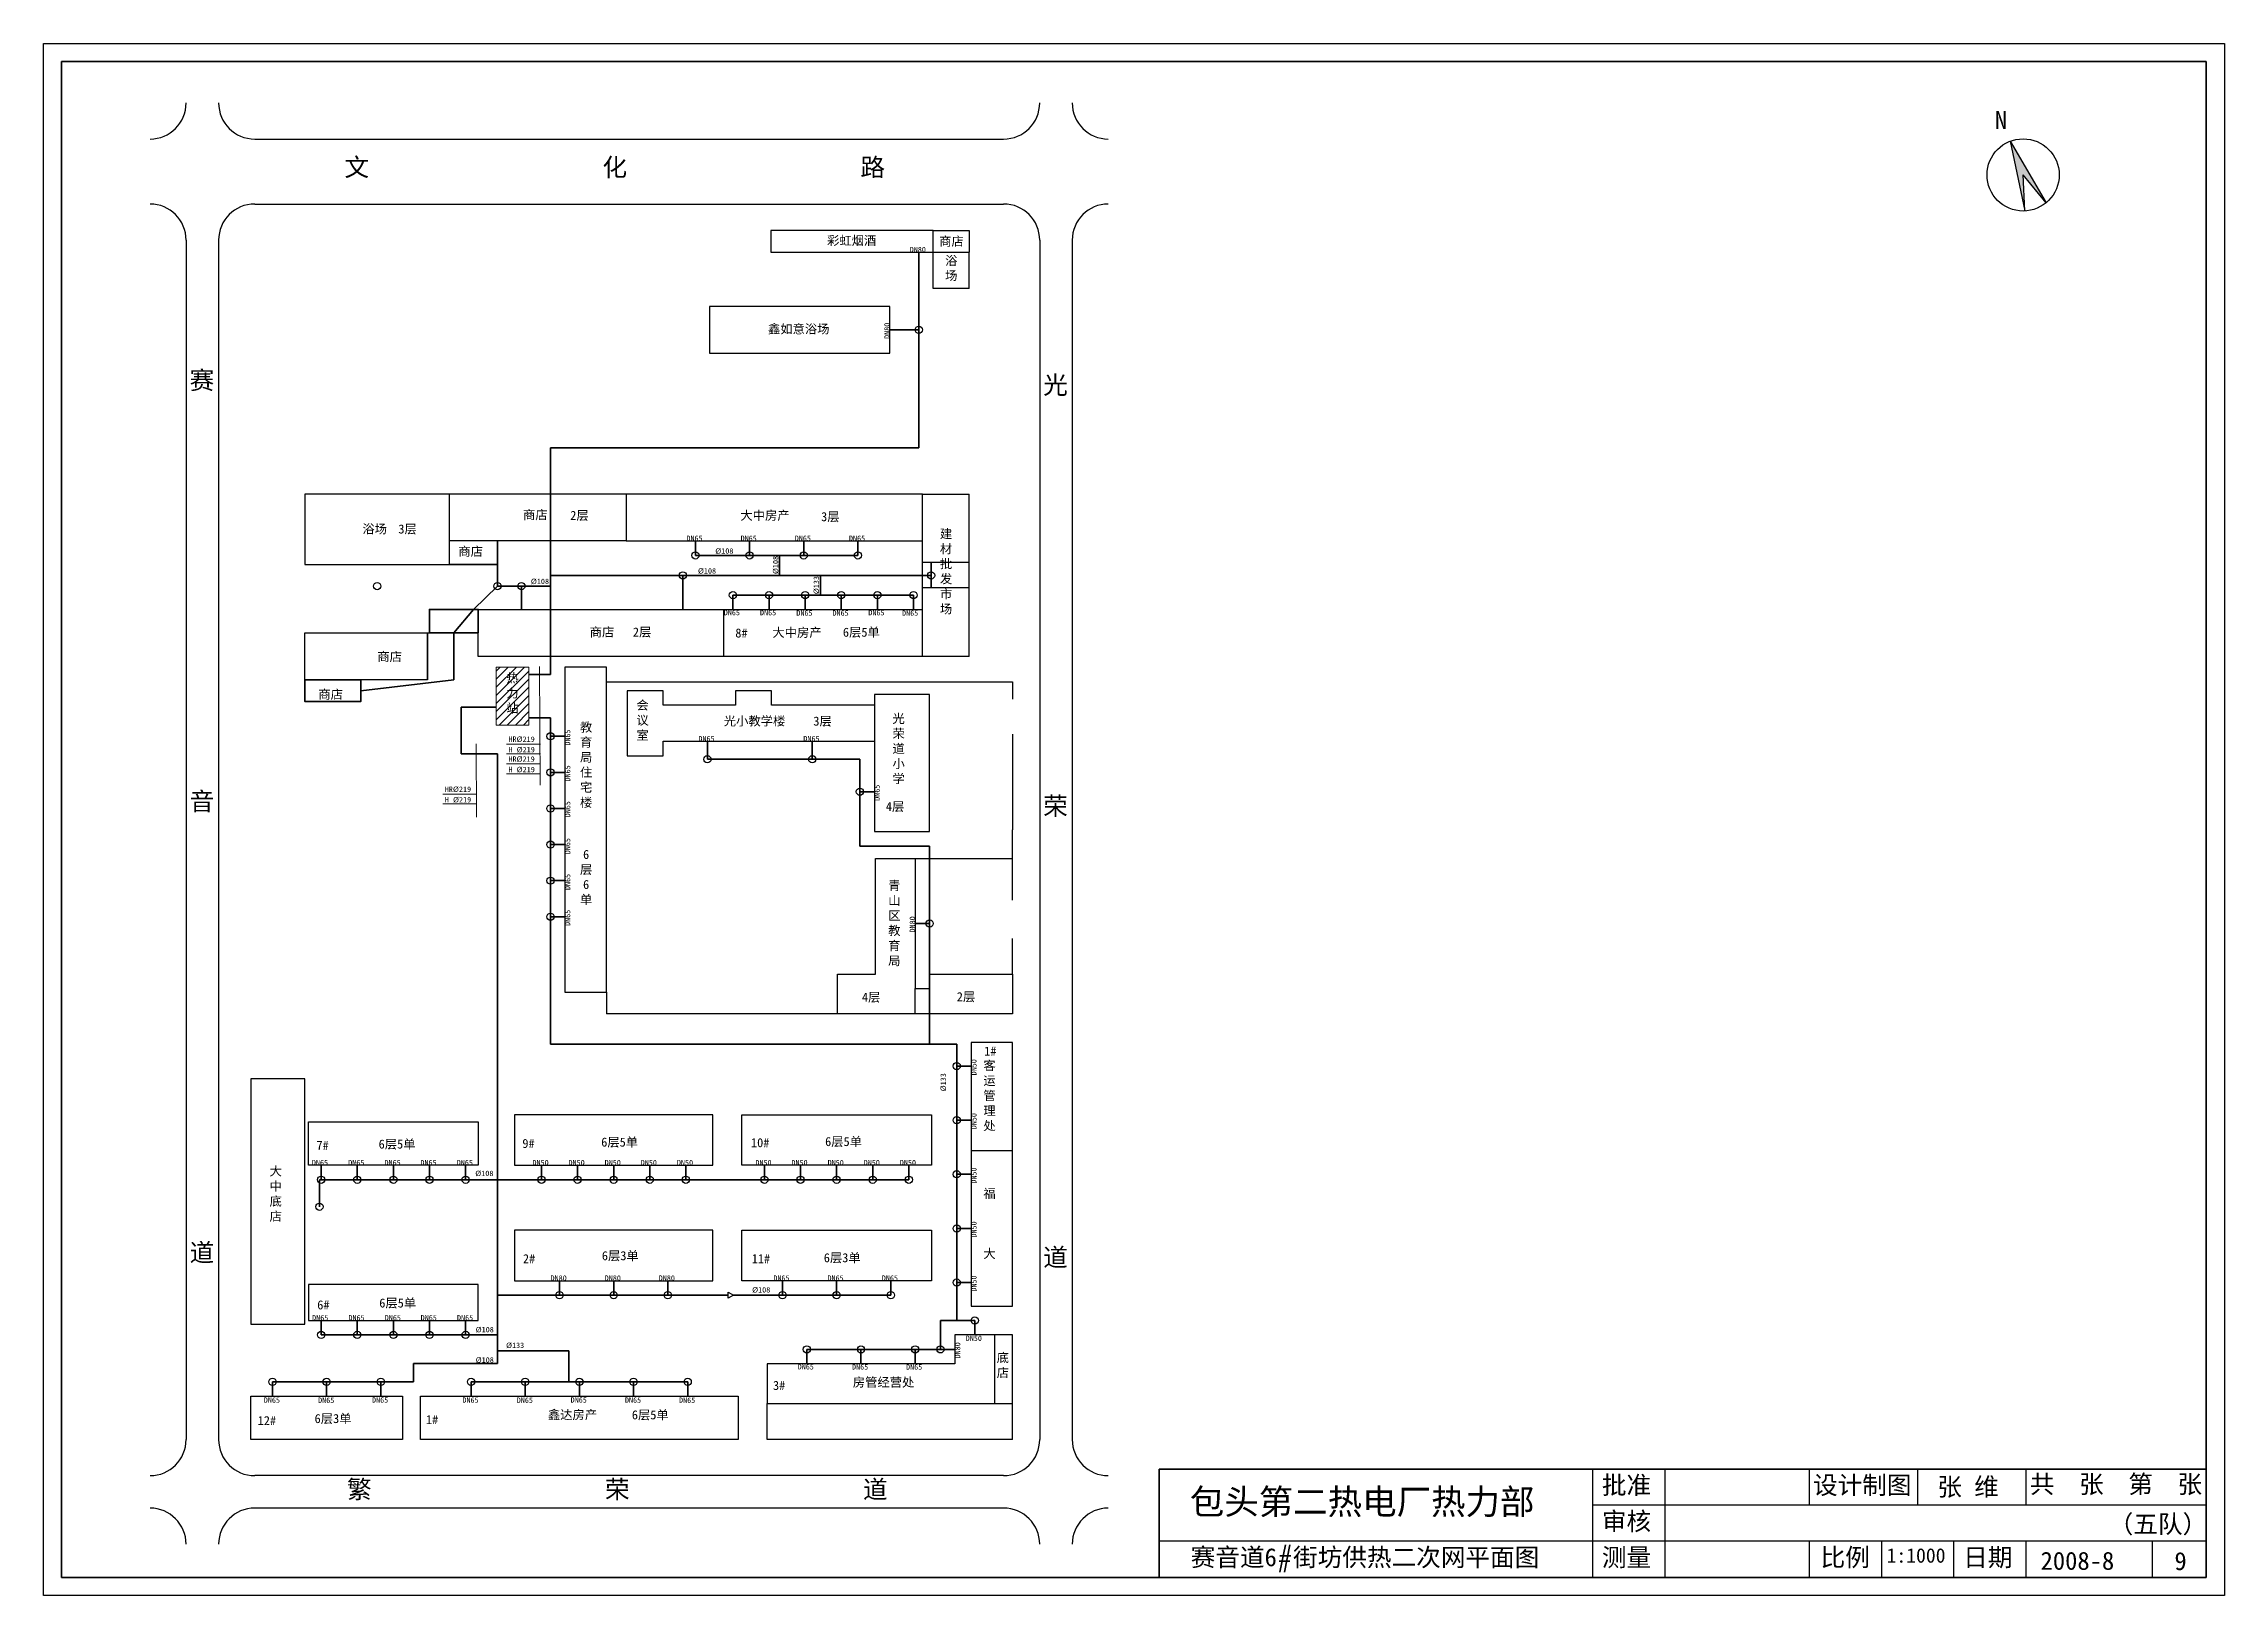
# Model space of a CAD drawing. Header units: millimetres. Extents: x 710 to 1314, y 285 to 715.
import ezdxf

# ---------------------------------------------------------------- set-up
doc = ezdxf.new("R2010")
doc.units = ezdxf.units.MM
doc.layers.add('围栏', color=3, linetype='Continuous')
doc.layers.add('边线', color=1, linetype='Continuous')
doc.layers.add('标注', color=7, linetype='Continuous', lineweight=18)
doc.layers.add('管道', color=7, linetype='Continuous', lineweight=50)

msp = doc.modelspace()

# ---------------------------------------------------------------- hatches: boundary and pattern name
msp.add_hatch(color=256).paths.add_polyline_path([(1254.85, 688.3), (1258.92, 668.97), (1258.44, 678.96), (1264.79, 671.23)])
at = {"layer": '标注'}
h = msp.add_hatch(dxfattribs=at)
h.set_pattern_fill('ANSI31', color=256, scale=0.5, style=0)
h.paths.add_polyline_path([(844.57, 542.53), (835.57, 542.53), (835.57, 526.53), (844.57, 526.53)])
h.paths.add_polyline_path([(837.74, 541.43), (842.39, 541.43), (842.39, 527.93), (837.74, 527.93)], flags=24)

# ---------------------------------------------------------------- linework, layer by layer
at = {"lineweight": 40}
for p, q in [((715.18, 290.35), (715.18, 710.35)), ((715.18, 710.35), (1309.18, 710.35)), ((1309.18, 710.35), (1309.18, 290.35)), ((1309.18, 320.35), (1019.18, 320.35)), ((1019.18, 320.35), (1019.18, 290.35)), ((1309.18, 290.35), (715.18, 290.35))]:
    msp.add_line(p, q, dxfattribs=at)
for p, q in [((768.65, 688.9), (976.07, 688.9)), ((1254.85, 688.3), (1258.92, 668.97)), ((1254.85, 688.3), (1264.79, 671.23)), ((1258.92, 668.97), (1258.44, 678.96)), ((1264.79, 671.23), (1258.44, 678.96)), ((768.65, 670.9), (976.07, 670.9)), ((749.65, 660.9), (749.65, 328.53)), ((758.65, 660.9), (758.65, 328.53)), ((956.57, 663.53), (911.57, 663.53)), ((911.57, 663.53), (911.57, 657.53)), ((956.57, 657.53), (956.57, 663.53)), ((956.57, 663.53), (966.57, 663.53)), ((966.57, 663.53), (966.57, 657.53)), ((986.07, 660.9), (986.07, 328.53)), ((995.07, 660.9), (995.07, 328.53)), ((911.57, 657.53), (956.57, 657.53)), ((956.57, 647.53), (956.57, 657.53)), ((956.57, 657.53), (966.57, 657.53)), ((966.57, 647.53), (966.57, 657.53)), ((966.57, 647.53), (956.57, 647.53)), ((944.57, 642.53), (894.57, 642.53)), ((894.57, 642.53), (894.57, 629.53)), ((944.57, 629.53), (944.57, 642.53)), ((894.57, 629.53), (944.57, 629.53)), ((822.57, 590.53), (782.57, 590.53)), ((782.57, 590.53), (782.57, 571.03)), ((822.57, 571.03), (822.57, 590.53)), ((871.57, 590.53), (822.57, 590.53)), ((953.57, 590.53), (871.57, 590.53)), ((871.57, 590.53), (871.57, 577.53)), ((953.57, 545.53), (953.57, 590.53)), ((953.57, 590.53), (966.57, 590.53)), ((966.57, 545.53), (966.57, 590.53)), ((871.57, 577.53), (822.57, 577.53)), ((871.57, 577.53), (953.57, 577.53)), ((782.57, 571.03), (822.57, 571.03)), ((966.57, 571.53), (953.57, 571.53)), ((966.57, 564.53), (953.57, 564.53)), ((830.57, 545.53), (830.57, 558.53)), ((830.57, 558.53), (898.57, 558.53)), ((830.57, 558.53), (830.57, 552.03)), ((898.57, 545.53), (898.57, 558.53)), ((898.57, 558.53), (953.57, 558.53)), ((782.57, 539.03), (782.57, 552.03)), ((782.57, 552.03), (830.57, 552.03)), ((898.57, 545.53), (830.57, 545.53)), ((953.57, 545.53), (898.57, 545.53)), ((966.57, 545.53), (953.57, 545.53)), ((816.55, 539.03), (782.57, 539.03)), ((866.07, 542.53), (854.57, 542.53)), ((854.57, 542.53), (854.57, 452.53)), ((866.07, 452.53), (866.07, 542.53)), ((881.77, 536.03), (871.77, 536.03)), ((871.77, 536.03), (871.77, 518.03)), ((881.77, 532.03), (881.77, 536.03)), ((901.77, 532.03), (881.77, 532.03)), ((911.77, 536.03), (901.77, 536.03)), ((901.77, 536.03), (901.77, 532.03)), ((911.77, 532.03), (911.77, 536.03)), ((940.27, 532.03), (911.77, 532.03)), ((955.57, 535.03), (940.27, 535.03)), ((940.27, 535.03), (940.27, 497.03)), ((940.27, 535.03), (940.27, 532.03)), ((955.57, 497.03), (955.57, 535.03)), ((881.77, 518.03), (881.77, 522.03)), ((881.77, 522.03), (940.27, 522.03)), ((871.77, 518.03), (881.77, 518.03)), ((940.27, 497.03), (955.57, 497.03)), ((940.57, 457.53), (940.57, 489.53)), ((940.57, 489.53), (951.57, 489.53)), ((951.57, 489.53), (951.57, 453.53)), ((930.07, 446.53), (930.07, 457.53)), ((930.07, 457.53), (940.57, 457.53)), ((951.57, 446.53), (951.57, 453.53)), ((951.57, 453.53), (955.57, 453.53)), ((955.57, 453.53), (955.57, 457.53)), ((955.57, 457.53), (978.57, 457.53)), ((978.57, 457.53), (978.57, 446.53)), ((854.57, 452.53), (866.07, 452.53)), ((866, 452.53), (866.07, 452.53)), ((951.57, 446.53), (930.07, 446.53)), ((978.57, 446.53), (951.57, 446.53)), ((978.57, 438.53), (967.07, 438.53)), ((967.07, 438.53), (967.07, 365.53)), ((978.57, 365.53), (978.57, 438.53)), ((782.57, 428.53), (767.57, 428.53)), ((767.57, 428.53), (767.57, 360.53)), ((782.57, 360.53), (782.57, 428.53)), ((895.57, 418.53), (840.57, 418.53)), ((840.57, 418.53), (840.57, 404.53)), ((895.57, 404.53), (895.57, 418.53)), ((903.57, 418.53), (956.07, 418.53)), ((903.57, 404.53), (903.57, 418.53)), ((956.07, 418.53), (956.07, 404.53)), ((783.57, 404.53), (783.57, 416.53)), ((783.57, 416.53), (830.57, 416.53)), ((830.57, 416.53), (830.57, 404.53)), ((978.57, 408.53), (967.07, 408.53)), ((830.57, 404.53), (783.57, 404.53)), ((840.57, 404.53), (895.57, 404.53)), ((956.07, 404.53), (903.57, 404.53)), ((895.57, 386.53), (840.57, 386.53)), ((840.57, 386.53), (840.57, 372.53)), ((895.57, 372.53), (895.57, 386.53)), ((903.57, 372.53), (903.57, 386.53)), ((903.57, 386.53), (956.07, 386.53)), ((956.07, 386.53), (956.07, 372.53)), ((830.57, 371.53), (783.57, 371.53)), ((783.57, 371.53), (783.57, 361.53)), ((830.57, 361.53), (830.57, 371.53)), ((840.57, 372.53), (895.57, 372.53)), ((956.07, 372.53), (903.57, 372.53)), ((967.07, 365.53), (978.57, 365.53)), ((767.57, 360.53), (782.57, 360.53)), ((783.57, 361.53), (830.57, 361.53)), ((973.57, 357.53), (962.57, 357.53)), ((962.57, 357.53), (962.57, 349.53)), ((978.57, 357.53), (973.57, 357.53)), ((973.57, 357.53), (973.57, 338.53)), ((978.57, 338.53), (978.57, 357.53)), ((962.57, 349.53), (910.57, 349.53)), ((910.57, 349.53), (910.57, 338.53)), ((767.57, 328.53), (767.57, 340.53)), ((767.57, 340.53), (809.57, 340.53)), ((809.57, 340.53), (809.57, 328.53)), ((814.57, 328.53), (814.57, 340.53)), ((814.57, 340.53), (902.57, 340.53)), ((902.57, 340.53), (902.57, 328.53)), ((910.57, 328.53), (910.57, 338.53)), ((910.57, 338.53), (978.57, 338.53)), ((978.57, 328.53), (978.57, 338.53)), ((809.57, 328.53), (767.57, 328.53)), ((902.57, 328.53), (814.57, 328.53)), ((978.57, 328.53), (910.57, 328.53)), ((1139.18, 320.35), (1139.18, 290.35)), ((1159.18, 320.35), (1159.18, 290.35)), ((1199.18, 320.35), (1199.18, 310.35)), ((1229.22, 320.35), (1229.22, 310.35)), ((1259.18, 320.35), (1259.18, 310.35)), ((976.07, 318.53), (768.65, 318.53)), ((976.07, 309.53), (768.65, 309.53)), ((1309.18, 310.35), (1139.18, 310.35)), ((1309.18, 300.35), (1019.18, 300.35)), ((1199.18, 300.35), (1199.18, 290.35)), ((1219.18, 300.35), (1219.18, 290.35)), ((1239.18, 300.35), (1239.18, 290.35)), ((1259.18, 300.35), (1259.18, 290.35)), ((1294.18, 300.35), (1294.18, 290.35))]:
    msp.add_line(p, q)
msp.add_lwpolyline([(901.26, 368.53), (899.76, 367.67), (899.76, 369.4)], close=True)
for centre, radius in [((1258.44, 678.96), 10), ((952.57, 636.03), 1), ((890.71, 573.53), 1), ((905.71, 573.53), 1), ((920.71, 573.53), 1), ((935.71, 573.53), 1), ((887.22, 567.99), 1), ((955.99, 567.99), 1), ((802.57, 565.03), 1), ((835.9, 565.03), 1), ((842.52, 565.03), 1), ((901.1, 562.53), 1), ((911.1, 562.53), 1), ((921.1, 562.53), 1), ((931.1, 562.53), 1), ((941.1, 562.53), 1), ((951.1, 562.53), 1), ((850.57, 523.4), 1), ((850.57, 513.4), 1), ((894.03, 517.03), 1), ((923.09, 517.03), 1), ((936.27, 508.05), 1), ((850.57, 503.4), 1), ((850.57, 493.4), 1), ((850.57, 483.4), 1), ((850.57, 473.4), 1), ((955.57, 471.53), 1), ((963.07, 432.03), 1), ((963.07, 417.03), 1), ((787.07, 400.53), 1), ((797.07, 400.53), 1), ((807.07, 400.53), 1), ((817.07, 400.53), 1), ((827.07, 400.53), 1), ((848.07, 400.53), 1), ((858.07, 400.53), 1), ((868.07, 400.53), 1), ((878.07, 400.53), 1), ((888.07, 400.53), 1), ((909.82, 400.53), 1), ((919.82, 400.53), 1), ((929.82, 400.53), 1), ((939.82, 400.53), 1), ((949.82, 400.53), 1), ((963.07, 402.03), 1), ((786.57, 393.05), 1), ((963.07, 387.03), 1), ((853.07, 368.53), 1), ((868.07, 368.53), 1), ((883.07, 368.53), 1), ((914.82, 368.53), 1), ((929.82, 368.53), 1), ((944.82, 368.53), 1), ((963.07, 372.03), 1), ((968.07, 361.53), 1), ((787.07, 357.53), 1), ((797.07, 357.53), 1), ((807.07, 357.53), 1), ((817.07, 357.53), 1), ((827.07, 357.53), 1), ((921.57, 353.53), 1), ((936.57, 353.53), 1), ((951.57, 353.53), 1), ((958.57, 353.53), 1), ((773.57, 344.53), 1), ((788.57, 344.53), 1), ((803.57, 344.53), 1), ((828.57, 344.53), 1), ((843.57, 344.53), 1), ((858.57, 344.53), 1), ((873.57, 344.53), 1), ((888.57, 344.53), 1)]:
    msp.add_circle(centre, radius)
for centre, start, end in [((739.65, 698.9), 270, 0), ((768.65, 698.9), 180, 270), ((976.07, 698.9), 270, 0), ((1005.07, 698.9), 180, 270), ((739.65, 660.9), 0, 90), ((768.65, 660.9), 90, 180), ((976.07, 660.9), 0, 90), ((1005.07, 660.9), 90, 180), ((739.65, 328.53), 270, 0), ((768.65, 328.53), 180, 270), ((976.07, 328.53), 270, 0), ((1005.07, 328.53), 180, 270), ((739.65, 299.53), 0, 90), ((768.65, 299.53), 90, 180), ((976.07, 299.53), 0, 90), ((1005.07, 299.53), 90, 180)]:
    msp.add_arc(centre, 10, start, end)
at = {"layer": '围栏'}
for p, q in [((866.07, 538.53), (978.57, 538.53)), ((978.57, 538.53), (978.57, 533.68)), ((978.57, 523.99), (978.57, 497.53)), ((978.57, 477.97), (978.57, 497.53)), ((951.57, 489.53), (978.57, 489.53)), ((978.57, 457.53), (978.57, 467.4)), ((866.07, 452.53), (866.07, 446.53)), ((930.07, 446.53), (866.07, 446.53))]:
    msp.add_line(p, q, dxfattribs=at)
at = {"layer": '标注'}
for p, q in [((844.57, 542.53), (835.57, 542.53)), ((835.57, 542.53), (835.57, 526.53)), ((844.57, 526.53), (844.57, 542.53)), ((847.74, 509.88), (847.57, 542.7)), ((835.57, 526.53), (844.57, 526.53)), ((830.08, 501.02), (829.97, 521.36)), ((838.35, 521.24), (847.76, 521.24)), ((838.35, 518.54), (847.76, 518.54)), ((838.35, 515.74), (847.76, 515.74)), ((820.71, 507.37), (830.12, 507.37)), ((838.35, 513.03), (847.76, 513.03)), ((820.71, 504.67), (830.12, 504.67))]:
    msp.add_line(p, q, dxfattribs=at)
at = {"layer": '管道'}
for p, q in [((952.57, 603.37), (952.57, 657.53)), ((944.57, 636.03), (952.57, 636.03)), ((850.57, 540.53), (850.57, 603.37)), ((850.57, 603.37), (952.57, 603.37)), ((835.9, 565.03), (835.9, 577.53)), ((890.71, 577.53), (890.71, 573.53)), ((905.71, 577.53), (905.71, 573.53)), ((920.71, 577.53), (920.71, 573.53)), ((935.71, 577.53), (935.71, 573.53)), ((822.57, 571.03), (835.9, 571.03)), ((850.57, 567.99), (955.99, 567.99)), ((887.22, 567.99), (887.22, 558.53)), ((890.71, 573.53), (935.71, 573.53)), ((913.99, 567.99), (913.99, 573.53)), ((925.34, 567.99), (925.34, 562.53)), ((955.99, 567.99), (955.99, 571.53)), ((955.99, 567.99), (955.99, 564.53)), ((835.9, 565.03), (829.26, 558.58)), ((850.57, 565.03), (835.9, 565.03)), ((842.52, 565.03), (842.52, 558.53)), ((901.1, 562.53), (901.1, 558.53)), ((901.1, 562.53), (951.1, 562.53)), ((911.1, 562.53), (911.1, 558.53)), ((921.1, 562.53), (921.1, 558.53)), ((931.1, 562.53), (931.1, 558.53)), ((941.1, 562.53), (941.1, 558.53)), ((951.1, 562.53), (951.1, 558.53)), ((829.26, 558.58), (823.8, 552.03)), ((816.55, 539.03), (816.55, 552.03)), ((823.8, 552.03), (823.8, 539.03)), ((823.8, 539.03), (798.02, 536.02)), ((844.57, 540.53), (850.57, 540.53)), ((825.82, 518.54), (825.82, 531.51)), ((825.82, 531.51), (835.57, 531.51)), ((850.57, 528.56), (844.57, 528.56)), ((850.57, 438.13), (850.57, 528.56)), ((854.57, 523.4), (850.57, 523.4)), ((894.03, 522.03), (894.03, 517.03)), ((923.09, 522.03), (923.09, 517.03)), ((835.87, 518.54), (825.82, 518.54)), ((835.87, 421.9), (835.87, 518.54)), ((894.03, 517.03), (936.27, 517.03)), ((936.27, 492.97), (936.27, 517.03)), ((854.57, 513.4), (850.57, 513.4)), ((940.27, 508.05), (936.27, 508.05)), ((854.57, 503.4), (850.57, 503.4)), ((854.57, 493.4), (850.57, 493.4)), ((936.27, 492.97), (955.57, 492.97)), ((955.57, 492.97), (955.57, 438.13)), ((854.57, 483.4), (850.57, 483.4)), ((854.57, 473.4), (850.57, 473.4)), ((951.57, 471.53), (955.57, 471.53)), ((963.07, 438.13), (850.57, 438.13)), ((963.07, 438.13), (963.07, 361.53)), ((967.07, 432.03), (963.07, 432.03)), ((835.87, 421.9), (835.87, 349.58)), ((967.07, 417.03), (963.07, 417.03)), ((949.82, 400.53), (786.57, 400.53)), ((786.57, 400.53), (786.57, 393.05)), ((787.07, 404.53), (787.07, 400.53)), ((797.07, 404.53), (797.07, 400.53)), ((807.07, 404.53), (807.07, 400.53)), ((817.07, 404.53), (817.07, 400.53)), ((827.07, 404.53), (827.07, 400.53)), ((848.07, 404.53), (848.07, 400.53)), ((858.07, 404.53), (858.07, 400.53)), ((868.07, 404.53), (868.07, 400.53)), ((878.07, 404.53), (878.07, 400.53)), ((888.07, 404.53), (888.07, 400.53)), ((909.82, 404.53), (909.82, 400.53)), ((919.82, 404.53), (919.82, 400.53)), ((929.82, 404.53), (929.82, 400.53)), ((939.82, 404.53), (939.82, 400.53)), ((949.82, 404.53), (949.82, 400.53)), ((967.07, 402.03), (963.07, 402.03)), ((967.07, 387.03), (963.07, 387.03)), ((899.76, 368.53), (835.87, 368.53)), ((853.07, 368.53), (853.07, 372.53)), ((868.07, 368.53), (868.07, 372.53)), ((883.07, 368.53), (883.07, 372.53)), ((944.82, 368.53), (901.26, 368.53)), ((914.82, 368.53), (914.82, 372.53)), ((929.82, 368.53), (929.82, 372.53)), ((944.82, 368.53), (944.82, 372.53)), ((967.07, 372.03), (963.07, 372.03)), ((787.07, 361.53), (787.07, 357.53)), ((787.07, 357.53), (835.87, 357.53)), ((797.07, 361.53), (797.07, 357.53)), ((807.07, 361.53), (807.07, 357.53)), ((817.07, 361.53), (817.07, 357.53)), ((827.07, 361.53), (827.07, 357.53)), ((963.07, 361.53), (958.57, 361.53)), ((958.57, 361.53), (958.57, 353.53)), ((963.07, 361.53), (968.07, 361.53)), ((968.07, 357.53), (968.07, 361.53)), ((835.87, 353.15), (855.68, 353.15)), ((855.68, 353.15), (855.68, 344.53)), ((921.57, 349.53), (921.57, 353.53)), ((958.57, 353.53), (921.57, 353.53)), ((936.57, 349.53), (936.57, 353.53)), ((951.57, 349.53), (951.57, 353.53)), ((962.57, 353.53), (958.57, 353.53)), ((773.57, 340.53), (773.57, 344.53)), ((812.62, 344.53), (773.57, 344.53)), ((788.57, 340.53), (788.57, 344.53)), ((803.57, 340.53), (803.57, 344.53)), ((835.87, 349.58), (812.62, 349.58)), ((812.62, 349.58), (812.62, 344.53)), ((828.57, 340.53), (828.57, 344.53)), ((828.57, 344.53), (888.57, 344.53)), ((843.57, 340.53), (843.57, 344.53)), ((858.57, 340.53), (858.57, 344.53)), ((873.57, 340.53), (873.57, 344.53)), ((888.57, 340.53), (888.57, 344.53))]:
    msp.add_line(p, q, dxfattribs=at)
for points in [[(830.57, 552.03), (817.04, 552.03), (817.04, 558.58), (830.57, 558.58)], [(782.57, 539.03), (798.02, 539.03), (798.02, 533), (782.57, 533)]]:
    msp.add_lwpolyline(points, close=True, dxfattribs=at)
at = {"layer": '边线'}
for p, q in [((710.18, 715.35), (1314.18, 715.35)), ((710.18, 285.35), (710.18, 715.35)), ((1314.18, 715.35), (1314.18, 285.35)), ((1314.18, 285.35), (710.18, 285.35))]:
    msp.add_line(p, q, dxfattribs=at)

# ---------------------------------------------------------------- texts
at = {"attachment_point": 1}
for s, insert, char_height, width in [('N', (1250.6, 696.7), 5, 13.437), ('{\\fSimHei|b0|i0|c134|p2;包头第二热电厂热力部}', (1027.63, 314.81), 7, 133.3392), ('{\\fFangSong_GB2312|b0|i0|c134|p49;批准}', (1141.77, 318.41), 5, 88.5221), ('{\\fFangSong_GB2312|b0|i0|c134|p49;设计制图}', (1200.24, 318.41), 5, 88.5221), ('{\\fFangSong_GB2312|b0|i0|c134|p49;共  张  第  张}', (1260.32, 318.68), 5, 88.5221), ('{\\fFangSong_GB2312|b0|i0|c134|p49;审核}', (1141.77, 308.41), 5, 88.5221), ('{\\fSimSun|b0|i0|c134|p6;赛音道}6{\\Ftxt.shx|c1;#\\fSimSun|b0|i0|c134|p6;街坊\\fSimSun|b0|i0|c134|p54;供热二次网平面图}', (1027.88, 298.43), 5, 145.2356), ('{\\fFangSong_GB2312|b0|i0|c134|p49;测量}', (1141.77, 298.41), 5, 88.5221), ('{\\fFangSong_GB2312|b0|i0|c134|p49;比例}', (1202.36, 298.41), 5, 88.5221), ('{\\fFangSong_GB2312|b0|i0|c134|p49;日期}', (1241.85, 298.41), 5, 88.5221)]:
    msp.add_mtext(s, dxfattribs=dict(at, insert=insert, char_height=char_height, width=width))
at = {"layer": '标注'}
for s, insert, char_height, width, attachment_point in [('{\\fSimSun|b0|i0|c134|p54;文                   化                   路}', (793.52, 683.6), 5, 161.5383, 1), ('{\\fSimSun|b0|i0|c134|p54;彩虹烟酒}', (927.18, 662.03), 2.5, 17.6154, 1), ('DN80', (950.06, 659.03), 1.5, 6.3469, 1), ('{\\fSimSun|b0|i0|c134|p54;商店}', (958.22, 661.84), 2.5, 13.0412, 1), ('{\\fSimSun|b0|i0|c134|p54;浴场}', (959.88, 656.49), 2.5, 5.0608, 1), ('{\\fSimSun|b0|i0|c134|p54;鑫如意浴场}', (910.8, 637.53), 2.5, 20.1453, 1), ('{\\fSimSun|b0|i0|c134|p54;赛\\P\\P\\P\\P\\P\\P\\P\\P\\P\\P\\P\\P\\P\\P音\\P\\P\\P\\P\\P\\P\\P\\P\\P\\P\\P\\P\\P\\P\\P道}', (750.61, 624.57), 5, 7.8351, 1), ('{\\fSimSun|b0|i0|c134|p54;光\\P\\P\\P\\P\\P\\P\\P\\P\\P\\P\\P\\P\\P\\P荣\\P\\P\\P\\P\\P\\P\\P\\P\\P\\P\\P\\P\\P\\P\\P道}', (987.03, 623.26), 5, 6.2168, 1), ('{\\fSimSun|b0|i0|c134|p54;商店}', (842.96, 586.05), 2.5, 15.5792, 1), ('2{\\fSimSun|b0|i0|c134|p54;层}', (856.04, 585.87), 2.5, 7.61, 1), ('{\\fSimSun|b0|i0|c134|p54;大中房产}', (903.17, 585.86), 2.5, 28.6267, 1), ('{\\fSimSun|b0|i0|c134|p54;浴场}', (798.46, 582.12), 2.5, 15.5792, 1), ('3{\\fSimSun|b0|i0|c134|p54;层}', (808.43, 582.1), 2.5, 7.61, 1), ('3{\\fSimSun|b0|i0|c134|p54;层}', (925.52, 585.51), 2.5, 7.61, 1), ('{\\fSimSun|b0|i0|c134|p54;建材批发市场}', (958.43, 580.79), 2.5, 3.7944, 1), ('{\\fSimSun|b0|i0|c134|p54;商店}', (825.04, 575.9), 2.5, 15.5792, 1), ('DN65', (888.22, 579.03), 1.5, 6.3469, 1), ('%%C108', (896.2, 575.5), 1.5, 9.9494, 1), ('DN65', (903.22, 579.03), 1.5, 6.3469, 1), ('DN65', (918.23, 579.03), 1.5, 6.3469, 1), ('DN65', (933.23, 579.03), 1.5, 6.3469, 1), ('%%C108', (891.4, 570), 1.5, 9.9494, 1), ('%%C108', (845.13, 567.08), 1.5, 9.9494, 1), ('DN65', (898.57, 558.43), 1.5, 6.3469, 1), ('DN65', (908.59, 558.41), 1.5, 6.3469, 1), ('DN65', (918.66, 558.32), 1.5, 6.3469, 1), ('DN65', (928.68, 558.31), 1.5, 6.3469, 1), ('DN65', (938.6, 558.41), 1.5, 5.6588, 1), ('DN65', (947.94, 558.3), 1.5, 6.3469, 1), ('{\\fSimSun|b0|i0|c134|p54;商店}', (861.41, 553.54), 2.5, 15.5792, 1), ('2{\\fSimSun|b0|i0|c134|p54;层}', (873.4, 553.55), 2.5, 7.61, 1), ('8#', (901.76, 553.28), 2.5, 6.327, 1), ('{\\fSimSun|b0|i0|c134|p54;大中房产}', (912.03, 553.42), 2.5, 28.6267, 1), ('6{\\fSimSun|b0|i0|c134|p54;层}5{\\fSimSun|b0|i0|c134|p54;单}', (931.56, 553.5), 2.5, 21.4463, 1), ('{\\fSimSun|b0|i0|c134|p54;商店}', (802.6, 546.73), 2.5, 15.5792, 1), ('{\\fSimSun|b0|i0|c134|p54;热力站}', (838.36, 540.81), 2.5, 3.3681, 1), ('{\\fSimSun|b0|i0|c134|p54;商店}', (786.27, 536.29), 2.5, 15.5792, 1), ('{\\fSimSun|b0|i0|c134|p54;会议室}', (874.37, 533.29), 2.5, 4.2385, 1), ('{\\fSimSun|b0|i0|c134|p54;教育局住宅楼}', (858.74, 527.18), 2.5, 3.1436, 1), ('{\\fSimSun|b0|i0|c134|p54;光小教学楼}', (898.56, 528.89), 2.5, 32.224, 1), ('3{\\fSimSun|b0|i0|c134|p54;层}', (923.36, 528.86), 2.5, 7.61, 1), ('{\\fSimSun|b0|i0|c134|p54;光荣道小学}', (945.29, 529.58), 2.5, 5.189, 1), ('HR%%C219', (838.93, 523.36), 1.5, 13.5629, 1), ('H %%C219', (838.95, 520.45), 1.5, 13.5393, 1), ('DN65', (891.52, 523.53), 1.5, 6.3469, 1), ('DN65', (920.59, 523.53), 1.5, 6.3469, 1), ('HR%%C219', (838.93, 517.85), 1.5, 13.5629, 1), ('H %%C219', (838.95, 514.95), 1.5, 13.5393, 1), ('HR%%C219', (821.3, 509.49), 1.5, 13.5629, 1), ('H %%C219', (821.32, 506.58), 1.5, 13.5393, 1), ('4{\\fSimSun|b0|i0|c134|p54;层}', (943.45, 505.21), 2.5, 7.61, 1), ('6\\P{\\fSimSun|b0|i0|c134|p54;层}\\P6\\P{\\fSimSun|b0|i0|c134|p54;单}', (860.44, 484.29), 2.5, 4.9783, 5), ('{\\fSimSun|b0|i0|c134|p54;青山区教育局}', (944.1, 483.31), 2.5, 3.4436, 1), ('4{\\fSimSun|b0|i0|c134|p54;层}', (936.82, 452.35), 2.5, 7.61, 1), ('2{\\fSimSun|b0|i0|c134|p54;层}', (963.1, 452.5), 2.5, 7.61, 1), ('1#', (970.69, 437.41), 2.5, 5.4144, 1), ('{\\fSimSun|b0|i0|c134|p54;客运管理处}', (970.46, 433.43), 2.5, 5.2578, 1), ('7#', (785.75, 411.29), 2.5, 6.327, 1), ('6{\\fSimSun|b0|i0|c134|p54;层}5{\\fSimSun|b0|i0|c134|p54;单}', (802.97, 411.66), 2.5, 21.4463, 1), ('9#', (842.78, 411.84), 2.5, 6.327, 1), ('6{\\fSimSun|b0|i0|c134|p54;层}5{\\fSimSun|b0|i0|c134|p54;单}', (864.62, 412.21), 2.5, 21.4463, 1), ('10#', (906.1, 412.05), 2.5, 6.327, 1), ('6{\\fSimSun|b0|i0|c134|p54;层}5{\\fSimSun|b0|i0|c134|p54;单}', (926.63, 412.36), 2.5, 21.4463, 1), ('DN65', (784.48, 406.03), 1.5, 6.3469, 1), ('DN65', (794.54, 406.03), 1.5, 6.3469, 1), ('DN65', (804.6, 406.03), 1.5, 6.3469, 1), ('DN65', (814.54, 406.03), 1.5, 6.3469, 1), ('DN65', (824.6, 406.03), 1.5, 6.3469, 1), ('DN50', (845.58, 406.03), 1.5, 6.3469, 1), ('DN50', (855.56, 406.03), 1.5, 6.3469, 1), ('DN50', (865.57, 406.03), 1.5, 6.3469, 1), ('DN50', (875.56, 406.03), 1.5, 6.3469, 1), ('DN50', (885.58, 406.03), 1.5, 6.3469, 1), ('DN50', (907.32, 406.03), 1.5, 6.3469, 1), ('DN50', (917.3, 406.03), 1.5, 6.3469, 1), ('DN50', (927.32, 406.03), 1.5, 6.3469, 1), ('DN50', (937.31, 406.03), 1.5, 6.3469, 1), ('DN50', (947.32, 406.03), 1.5, 6.3469, 1), ('{\\fSimSun|b0|i0|c134|p54;大中底店}', (772.77, 404.17), 2.5, 3.4251, 1), ('%%C108', (829.73, 403.04), 1.5, 9.9494, 1), ('{\\fSimSun|b0|i0|c134|p54;福\\P\\P\\P\\P大}', (970.46, 397.97), 2.5, 5.4456, 1), ('6{\\fSimSun|b0|i0|c134|p54;层}3{\\fSimSun|b0|i0|c134|p54;单}', (864.8, 380.73), 2.5, 21.4463, 1), ('6{\\fSimSun|b0|i0|c134|p54;层}3{\\fSimSun|b0|i0|c134|p54;单}', (926.26, 380.17), 2.5, 19.8476, 1), ('2#', (842.94, 379.9), 2.5, 6.327, 1), ('11#', (906.3, 379.91), 2.5, 6.327, 1), ('DN80', (850.59, 374.03), 1.5, 6.3469, 1), ('DN80', (865.59, 374.03), 1.5, 6.3469, 1), ('DN80', (880.55, 374.03), 1.5, 6.3469, 1), ('%%C108', (906.41, 370.78), 1.5, 9.9494, 1), ('DN65', (912.29, 374.03), 1.5, 6.3469, 1), ('DN65', (927.29, 374.03), 1.5, 6.3469, 1), ('DN65', (942.33, 374.03), 1.5, 6.3469, 1), ('DN65', (784.55, 363.03), 1.5, 6.3469, 1), ('6#', (785.97, 367.11), 2.5, 6.327, 1), ('DN65', (794.61, 363.03), 1.5, 6.3469, 1), ('6{\\fSimSun|b0|i0|c134|p54;层}5{\\fSimSun|b0|i0|c134|p54;单}', (803.15, 367.62), 2.5, 21.4463, 1), ('DN65', (804.67, 363.03), 1.5, 6.3469, 1), ('DN65', (814.61, 363.03), 1.5, 6.3469, 1), ('DN65', (824.67, 363.03), 1.5, 6.3469, 1), ('%%C108', (829.84, 359.74), 1.5, 9.9494, 1), ('DN50', (965.58, 357.36), 1.5, 6.3469, 1), ('%%C108', (829.84, 351.33), 1.5, 9.9494, 1), ('%%C133', (838.26, 355.4), 1.5, 9.9494, 1), ('{\\fSimSun|b0|i0|c134|p54;底店}', (974.16, 352.49), 2.5, 3.0274, 1), ('3#', (912.2, 344.79), 2.5, 6.327, 1), ('DN65', (919.03, 349.45), 1.5, 6.3469, 1), ('DN65', (934.08, 349.42), 1.5, 6.3469, 1), ('{\\fSimSun|b0|i0|c134|p54;房管经营处}', (934.3, 345.68), 2.5, 23.2951, 1), ('DN65', (949.05, 349.39), 1.5, 6.3469, 1), ('DN65', (771.17, 340.22), 1.5, 6.3469, 1), ('DN65', (786.22, 340.19), 1.5, 6.3469, 1), ('DN65', (801.14, 340.25), 1.5, 6.3469, 1), ('DN65', (826.18, 340.22), 1.5, 6.3469, 1), ('DN65', (841.23, 340.19), 1.5, 6.3469, 1), ('DN65', (856.15, 340.26), 1.5, 6.3469, 1), ('DN65', (871.19, 340.23), 1.5, 6.3469, 1), ('DN65', (886.17, 340.2), 1.5, 6.3469, 1), ('12#', (769.47, 335.04), 2.5, 6.327, 1), ('6{\\fSimSun|b0|i0|c134|p54;层}3{\\fSimSun|b0|i0|c134|p54;单}', (785.24, 335.61), 2.5, 21.4463, 1), ('1#', (816.08, 335.3), 2.5, 6.327, 1), ('{\\fSimSun|b0|i0|c134|p54;鑫达房产}', (849.85, 336.67), 2.5, 25.9328, 1), ('6{\\fSimSun|b0|i0|c134|p54;层}5{\\fSimSun|b0|i0|c134|p54;单}', (873.1, 336.63), 2.5, 21.4463, 1), ('{\\fSimSun|b0|i0|c134|p54;繁                   荣                   道}', (794.22, 317.25), 5, 161.5383, 1), ('{\\fKaiTi_GB2312|b0|i0|c134|p49;张 维}', (1234.67, 317.96), 5, 30.3874, 1), ('{\\fKaiTi_GB2312|b0|i0|c134|p49;（五队）}', (1282.14, 307.62), 5, 30.3874, 1), ('{\\H0.8x;1:1000}', (1220.62, 298.42), 5, 42.6517, 1), ('2008-8', (1263.27, 297.44), 5, 42.6517, 1), ('9', (1300.35, 297.36), 5, 42.6517, 1)]:
    msp.add_mtext(s, dxfattribs=dict(at, insert=insert, char_height=char_height, width=width, attachment_point=attachment_point))
at = {"layer": '标注', "char_height": 1.5, "attachment_point": 1, "rotation": 90}
for s, insert, width in [('DN80', (943, 633.52), 3.133), ('%%C108', (912.16, 568.35), 9.9494), ('%%C133', (923.43, 562.78), 9.9494), ('DN65', (854.57, 520.82), 3.133), ('DN65', (854.57, 510.89), 3.133), ('DN65', (940.27, 505.53), 3.133), ('DN65', (854.57, 500.95), 3.133), ('DN65', (854.57, 490.72), 3.133), ('DN65', (854.57, 480.79), 3.133), ('DN65', (854.57, 470.85), 3.133), ('DN80', (950.03, 469.04), 3.133), ('%%C133', (958.59, 425.02), 9.9494), ('DN50', (967.07, 429.45), 3.133), ('DN50', (967.07, 414.52), 3.133), ('DN50', (967.07, 399.44), 3.133), ('DN50', (967.07, 384.51), 3.133), ('DN50', (967.07, 369.53), 3.133), ('DN80', (962.57, 351.01), 3.133)]:
    msp.add_mtext(s, dxfattribs=dict(at, insert=insert, width=width))

doc.saveas('drawing.dxf')
